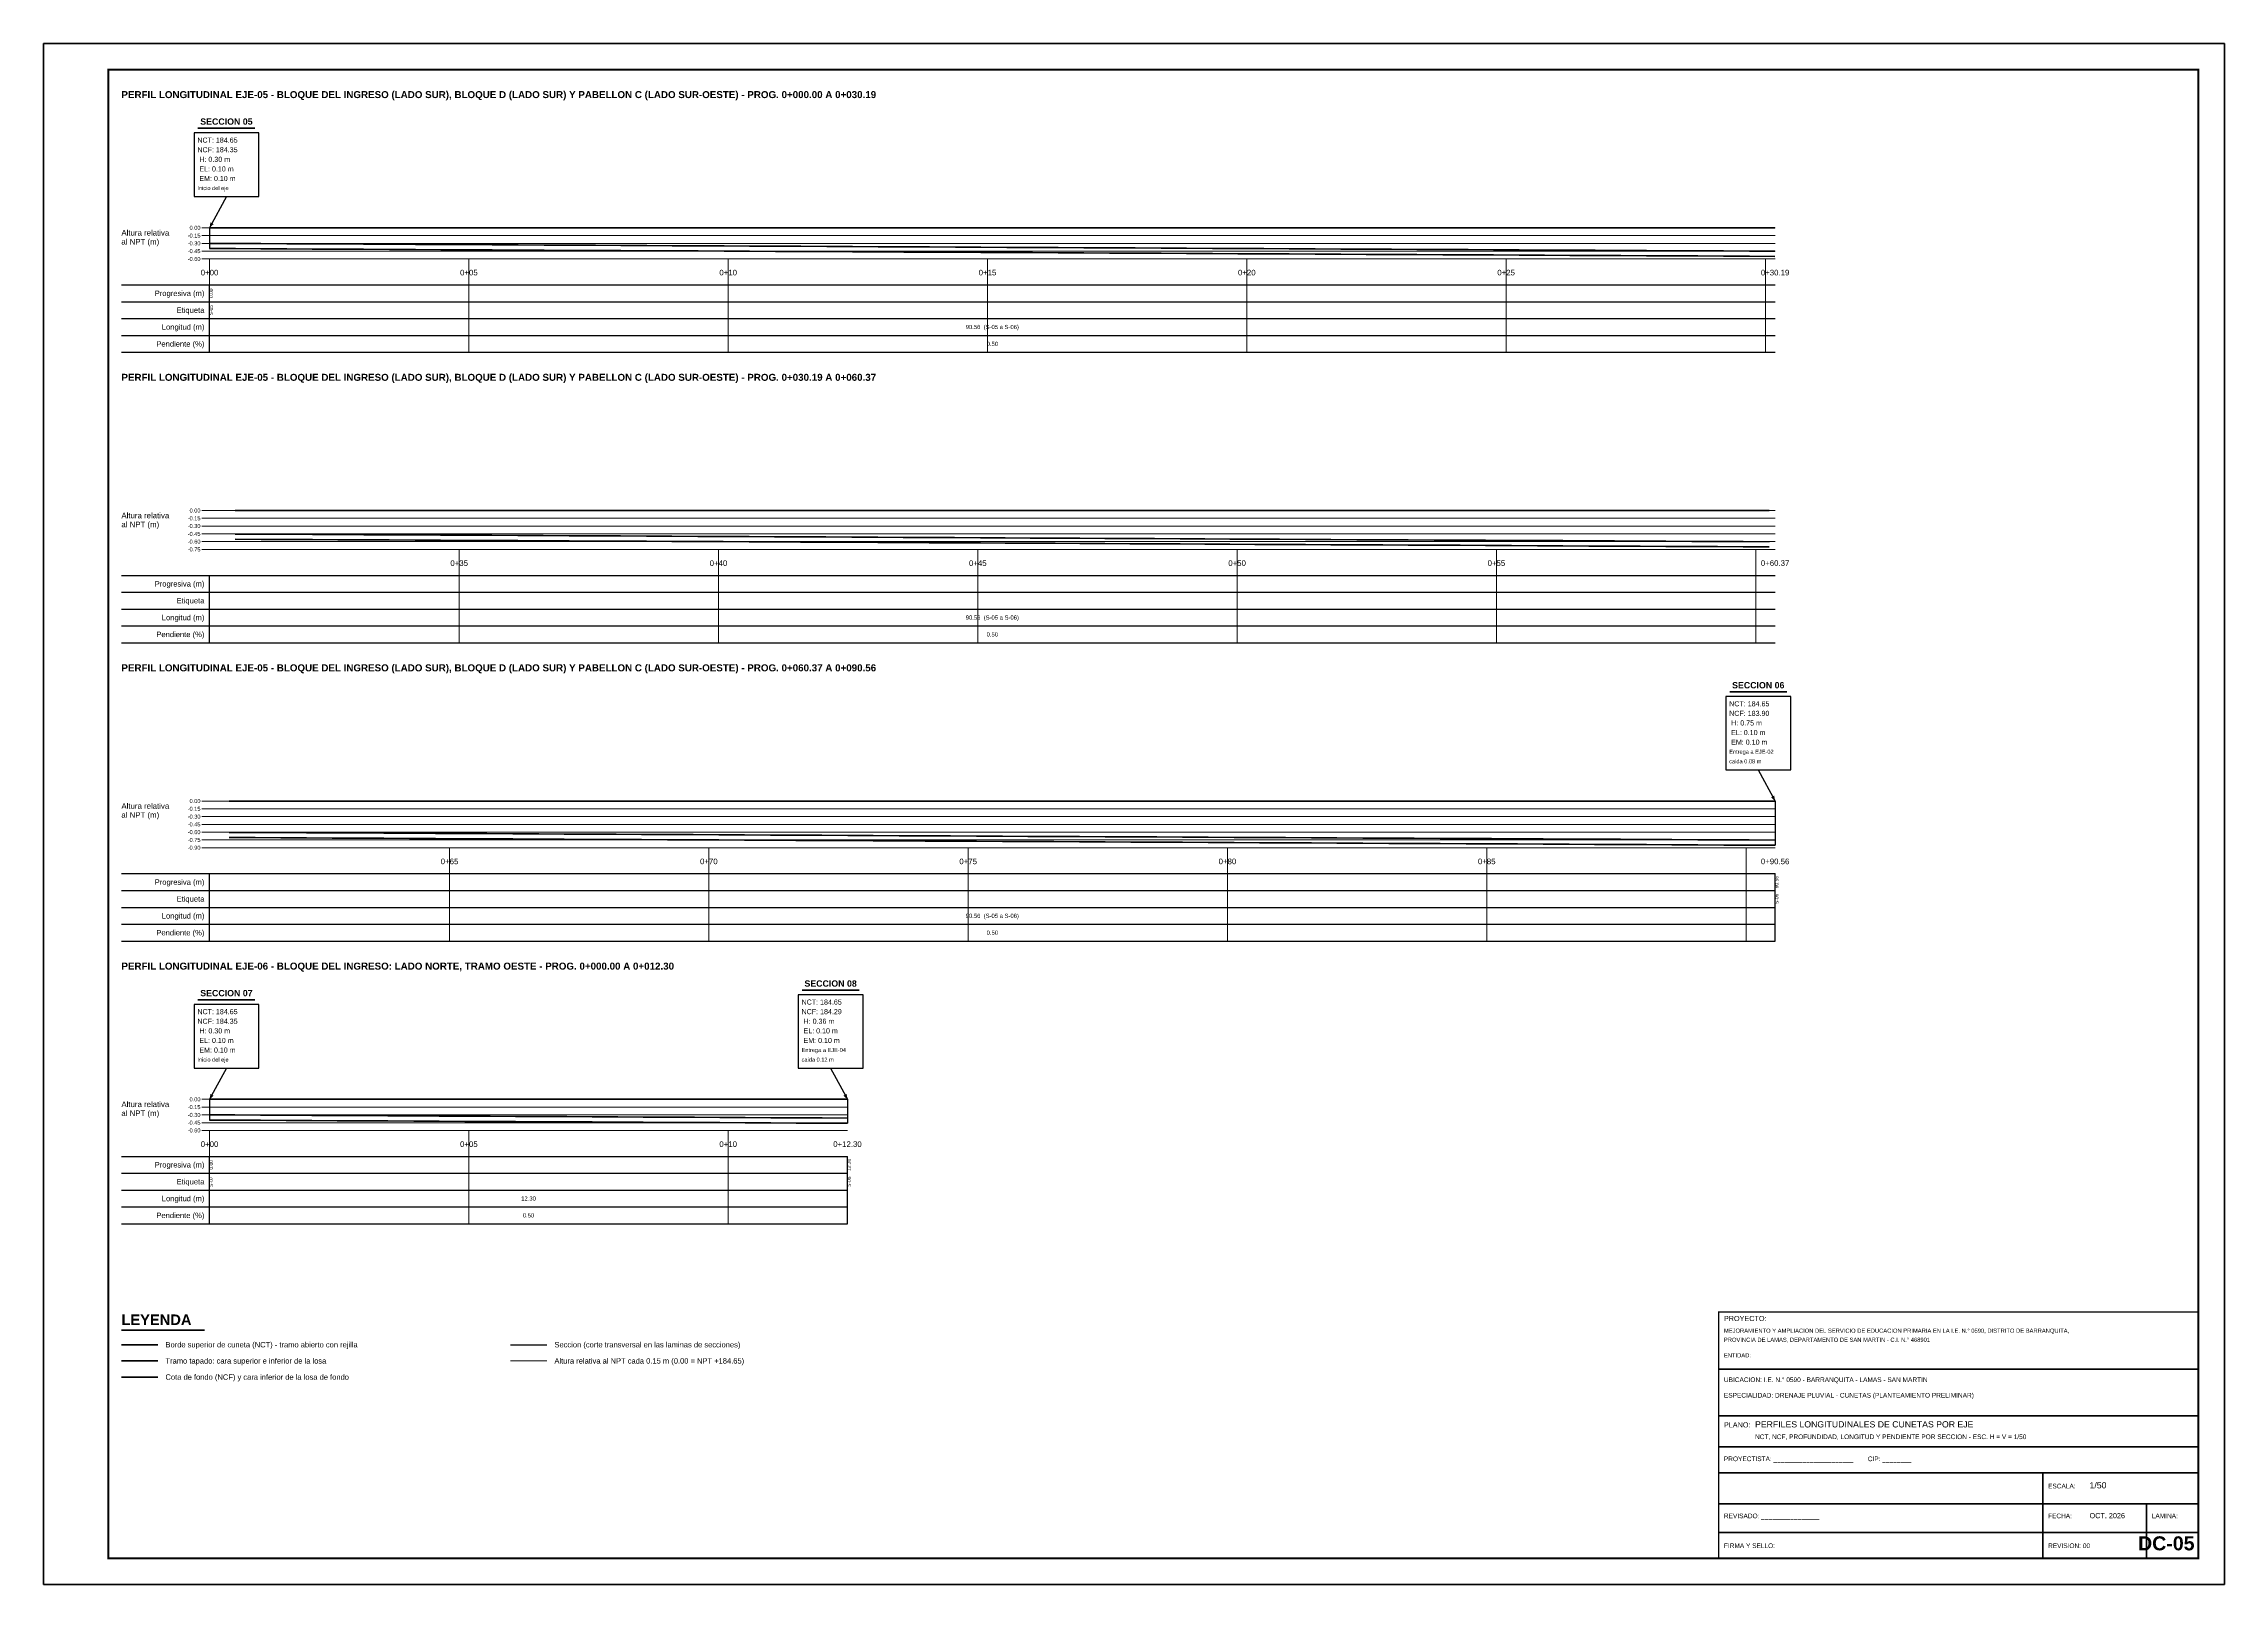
# Model space of a CAD drawing. Header units: metres. Extents: x 354768 to 355417, y 9249536 to 9250102.
# Drawn here: x 354936.8 to 354978.85, y 9249536 to 9249565.7 of the extents above; entities that cross this region are included whole.
import ezdxf
from ezdxf.enums import TextEntityAlignment as Align

# ---------------------------------------------------------------- set-up
doc = ezdxf.new("R2010")
doc.units = ezdxf.units.M
doc.header["$LTSCALE"] = 0.25
for name, color, linetype, lineweight in [('GRILLA', 9, 'CONTINUOUS', 13), ('MARCO', 7, 'CONTINUOUS', 50), ('PERF-FONDO', 6, 'CONTINUOUS', 35), ('PERF-NCT', 5, 'CONTINUOUS', 35), ('PERF-REF', 9, 'CONTINUOUS', 9), ('PERF-SECCION', 1, 'CONTINUOUS', 25), ('PERF-TAPA', 3, 'CONTINUOUS', 35), ('ROTULO', 7, 'CONTINUOUS', 35), ('TITULOS', 160, 'CONTINUOUS', 35)]:
    doc.layers.add(name, color=color, linetype=linetype, lineweight=lineweight)
for name, color, linetype in [('GUITARRA', 8, 'CONTINUOUS'), ('LEYENDA', 7, 'CONTINUOUS'), ('PERF-CAJA', 7, 'CONTINUOUS'), ('ROTULO-TEXTO', 7, 'CONTINUOUS'), ('TEXTOS', 7, 'CONTINUOUS')]:
    doc.layers.add(name, color=color, linetype=linetype)
doc.styles.get("Standard").update_dxf_attribs({"font": 'arial.ttf'})
doc.styles.add('TITULOS', font='arialbd.ttf')

msp = doc.modelspace()

# ---------------------------------------------------------------- linework, layer by layer
at = {"layer": 'GRILLA'}
for p, q in [((354940.005, 9249561.55), (354940.005, 9249559.75)), ((354945.005, 9249561.55), (354945.005, 9249559.75)), ((354950.005, 9249561.55), (354950.005, 9249559.75)), ((354955.005, 9249561.55), (354955.005, 9249559.75)), ((354960.005, 9249561.55), (354960.005, 9249559.75)), ((354965.005, 9249561.55), (354965.005, 9249559.75)), ((354970.005, 9249561.55), (354970.005, 9249559.75)), ((354944.818, 9249555.95), (354944.818, 9249554.15)), ((354949.818, 9249555.95), (354949.818, 9249554.15)), ((354954.818, 9249555.95), (354954.818, 9249554.15)), ((354959.818, 9249555.95), (354959.818, 9249554.15)), ((354964.818, 9249555.95), (354964.818, 9249554.15)), ((354969.818, 9249555.95), (354969.818, 9249554.15)), ((354944.632, 9249550.2), (354944.632, 9249548.4)), ((354949.632, 9249550.2), (354949.632, 9249548.4)), ((354954.632, 9249550.2), (354954.632, 9249548.4)), ((354959.632, 9249550.2), (354959.632, 9249548.4)), ((354964.632, 9249550.2), (354964.632, 9249548.4)), ((354969.632, 9249550.2), (354969.632, 9249548.4)), ((354940.005, 9249544.75), (354940.005, 9249542.95)), ((354945.005, 9249544.75), (354945.005, 9249542.95)), ((354950.005, 9249544.75), (354950.005, 9249542.95))]:
    msp.add_line(p, q, dxfattribs=at)
at = {"layer": 'GUITARRA'}
for p, q in [((354938.305, 9249561.05), (354970.192, 9249561.05)), ((354940.005, 9249559.75), (354940.005, 9249561.05)), ((354940.005, 9249559.75), (354940.005, 9249561.05)), ((354938.305, 9249560.725), (354970.192, 9249560.725)), ((354938.305, 9249560.4), (354970.192, 9249560.4)), ((354938.305, 9249560.075), (354970.192, 9249560.075)), ((354938.305, 9249559.75), (354970.192, 9249559.75)), ((354938.305, 9249555.45), (354970.192, 9249555.45)), ((354940.005, 9249554.15), (354940.005, 9249555.45)), ((354938.305, 9249555.125), (354970.192, 9249555.125)), ((354938.305, 9249554.8), (354970.192, 9249554.8)), ((354938.305, 9249554.475), (354970.192, 9249554.475)), ((354938.305, 9249554.15), (354970.192, 9249554.15)), ((354938.305, 9249549.7), (354970.192, 9249549.7)), ((354940.005, 9249548.4), (354940.005, 9249549.7)), ((354970.192, 9249548.4), (354970.192, 9249549.7)), ((354938.305, 9249549.375), (354970.192, 9249549.375)), ((354938.305, 9249549.05), (354970.192, 9249549.05)), ((354938.305, 9249548.725), (354970.192, 9249548.725)), ((354938.305, 9249548.4), (354970.192, 9249548.4)), ((354938.305, 9249544.25), (354952.305, 9249544.25)), ((354940.005, 9249542.95), (354940.005, 9249544.25)), ((354940.005, 9249542.95), (354940.005, 9249544.25)), ((354952.305, 9249542.95), (354952.305, 9249544.25)), ((354938.305, 9249543.925), (354952.305, 9249543.925)), ((354938.305, 9249543.6), (354952.305, 9249543.6)), ((354938.305, 9249543.275), (354952.305, 9249543.275)), ((354938.305, 9249542.95), (354952.305, 9249542.95))]:
    msp.add_line(p, q, dxfattribs=at)
at = {"layer": 'MARCO'}
msp.add_lwpolyline([(354936.805, 9249536), (354978.855, 9249536), (354978.855, 9249565.7), (354936.805, 9249565.7)], close=True, dxfattribs=at)
at = {"layer": 'MARCO', "const_width": 0.04}
msp.add_lwpolyline([(354938.055, 9249536.5), (354978.355, 9249536.5), (354978.355, 9249565.2), (354938.055, 9249565.2)], close=True, dxfattribs=at)
at = {"layer": 'PERF-CAJA'}
for p, q in [((354940.33, 9249562.75), (354940.005, 9249562.15)), ((354969.867, 9249551.7), (354970.192, 9249551.1)), ((354940.33, 9249545.95), (354940.005, 9249545.35)), ((354951.98, 9249545.95), (354952.305, 9249545.35))]:
    msp.add_line(p, q, dxfattribs=at)
for points in [[(354939.705, 9249562.75), (354940.955, 9249562.75), (354940.955, 9249563.98), (354939.705, 9249563.98)], [(354969.242, 9249551.7), (354970.492, 9249551.7), (354970.492, 9249553.115), (354969.242, 9249553.115)], [(354939.705, 9249545.95), (354940.955, 9249545.95), (354940.955, 9249547.18), (354939.705, 9249547.18)], [(354951.355, 9249545.95), (354952.605, 9249545.95), (354952.605, 9249547.365), (354951.355, 9249547.365)]]:
    msp.add_lwpolyline(points, close=True, dxfattribs=at)
for points in [[(354940.005, 9249562.15), (354940.083, 9249562.221), (354940.022, 9249562.255)], [(354970.192, 9249551.1), (354970.175, 9249551.205), (354970.113, 9249551.171)], [(354940.005, 9249545.35), (354940.083, 9249545.421), (354940.022, 9249545.455)], [(354952.305, 9249545.35), (354952.288, 9249545.455), (354952.227, 9249545.421)]]:
    msp.add_solid(points, dxfattribs=at)
at = {"layer": 'PERF-FONDO'}
msp.add_line((354938.305, 9249539.996), (354939.005, 9249539.996), dxfattribs=at)
for points in [[(354940.005, 9249561.85), (354940.505, 9249561.848), (354940.995, 9249561.845), (354941.495, 9249561.843), (354941.985, 9249561.84), (354942.485, 9249561.838), (354942.975, 9249561.835), (354943.475, 9249561.833), (354943.975, 9249561.83), (354944.465, 9249561.828), (354944.965, 9249561.825), (354945.455, 9249561.823), (354945.955, 9249561.82), (354946.455, 9249561.818), (354946.945, 9249561.815), (354947.445, 9249561.813), (354947.935, 9249561.81), (354948.435, 9249561.808), (354948.925, 9249561.805), (354949.425, 9249561.803), (354949.925, 9249561.8), (354950.415, 9249561.798), (354950.915, 9249561.795), (354951.405, 9249561.793), (354951.905, 9249561.791), (354952.405, 9249561.788), (354952.895, 9249561.786), (354953.395, 9249561.783), (354953.885, 9249561.781), (354954.385, 9249561.778), (354954.875, 9249561.776), (354955.375, 9249561.773), (354955.875, 9249561.771), (354956.365, 9249561.768), (354956.865, 9249561.766), (354957.355, 9249561.763), (354957.855, 9249561.761), (354958.355, 9249561.758), (354958.845, 9249561.756), (354959.345, 9249561.753), (354959.835, 9249561.751), (354960.335, 9249561.748), (354960.825, 9249561.746), (354961.325, 9249561.743), (354961.815, 9249561.741), (354962.305, 9249561.738), (354962.795, 9249561.736), (354963.285, 9249561.734), (354963.785, 9249561.731), (354964.275, 9249561.729), (354964.765, 9249561.726), (354965.255, 9249561.724), (354965.745, 9249561.721), (354966.235, 9249561.719), (354966.725, 9249561.716), (354967.215, 9249561.714), (354967.715, 9249561.711), (354968.205, 9249561.709), (354968.705, 9249561.707), (354969.195, 9249561.704), (354969.695, 9249561.702), (354970.185, 9249561.699)], [(354940.005, 9249561.75), (354940.505, 9249561.748), (354940.995, 9249561.745), (354941.495, 9249561.743), (354941.985, 9249561.74), (354942.485, 9249561.738), (354942.975, 9249561.735), (354943.475, 9249561.733), (354943.975, 9249561.73), (354944.465, 9249561.728), (354944.965, 9249561.725), (354945.455, 9249561.723), (354945.955, 9249561.72), (354946.455, 9249561.718), (354946.945, 9249561.715), (354947.445, 9249561.713), (354947.935, 9249561.71), (354948.435, 9249561.708), (354948.925, 9249561.705), (354949.425, 9249561.703), (354949.925, 9249561.7), (354950.415, 9249561.698), (354950.915, 9249561.695), (354951.405, 9249561.693), (354951.905, 9249561.691), (354952.405, 9249561.688), (354952.895, 9249561.686), (354953.395, 9249561.683), (354953.885, 9249561.681), (354954.385, 9249561.678), (354954.875, 9249561.676), (354955.375, 9249561.673), (354955.875, 9249561.671), (354956.365, 9249561.668), (354956.865, 9249561.666), (354957.355, 9249561.663), (354957.855, 9249561.661), (354958.355, 9249561.658), (354958.845, 9249561.656), (354959.345, 9249561.653), (354959.835, 9249561.651), (354960.335, 9249561.648), (354960.825, 9249561.646), (354961.325, 9249561.643), (354961.815, 9249561.641), (354962.305, 9249561.638), (354962.795, 9249561.636), (354963.285, 9249561.634), (354963.785, 9249561.631), (354964.275, 9249561.629), (354964.765, 9249561.626), (354965.255, 9249561.624), (354965.745, 9249561.621), (354966.235, 9249561.619), (354966.725, 9249561.616), (354967.215, 9249561.614), (354967.715, 9249561.611), (354968.205, 9249561.609), (354968.705, 9249561.607), (354969.195, 9249561.604), (354969.695, 9249561.602), (354970.185, 9249561.599)], [(354940.498, 9249556.247), (354940.998, 9249556.244), (354941.488, 9249556.242), (354941.988, 9249556.239), (354942.478, 9249556.237), (354942.978, 9249556.234), (354943.468, 9249556.232), (354943.968, 9249556.229), (354944.458, 9249556.227), (354944.958, 9249556.224), (354945.448, 9249556.222), (354945.948, 9249556.219), (354946.438, 9249556.217), (354946.938, 9249556.214), (354947.438, 9249556.212), (354947.928, 9249556.209), (354948.428, 9249556.207), (354948.918, 9249556.204), (354949.418, 9249556.202), (354949.908, 9249556.2), (354950.408, 9249556.197), (354950.898, 9249556.195), (354951.398, 9249556.192), (354951.888, 9249556.19), (354952.388, 9249556.187), (354952.888, 9249556.185), (354953.378, 9249556.182), (354953.878, 9249556.18), (354954.368, 9249556.177), (354954.868, 9249556.175), (354955.348, 9249556.172), (354955.828, 9249556.17), (354956.308, 9249556.168), (354956.788, 9249556.165), (354957.268, 9249556.163), (354957.748, 9249556.16), (354958.228, 9249556.158), (354958.718, 9249556.156), (354959.198, 9249556.153), (354959.678, 9249556.151), (354960.158, 9249556.148), (354960.638, 9249556.146), (354961.138, 9249556.143), (354961.628, 9249556.141), (354962.128, 9249556.138), (354962.628, 9249556.136), (354963.118, 9249556.133), (354963.618, 9249556.131), (354964.118, 9249556.129), (354964.608, 9249556.126), (354965.108, 9249556.124), (354965.608, 9249556.121), (354966.098, 9249556.119), (354966.598, 9249556.116), (354967.098, 9249556.114), (354967.588, 9249556.111), (354968.088, 9249556.109), (354968.588, 9249556.106), (354969.078, 9249556.104), (354969.578, 9249556.101), (354970.078, 9249556.099)], [(354940.498, 9249556.147), (354940.998, 9249556.144), (354941.488, 9249556.142), (354941.988, 9249556.139), (354942.478, 9249556.137), (354942.978, 9249556.134), (354943.468, 9249556.132), (354943.968, 9249556.129), (354944.458, 9249556.127), (354944.958, 9249556.124), (354945.448, 9249556.122), (354945.948, 9249556.119), (354946.438, 9249556.117), (354946.938, 9249556.114), (354947.438, 9249556.112), (354947.928, 9249556.109), (354948.428, 9249556.107), (354948.918, 9249556.104), (354949.418, 9249556.102), (354949.908, 9249556.1), (354950.408, 9249556.097), (354950.898, 9249556.095), (354951.398, 9249556.092), (354951.888, 9249556.09), (354952.388, 9249556.087), (354952.888, 9249556.085), (354953.378, 9249556.082), (354953.878, 9249556.08), (354954.368, 9249556.077), (354954.868, 9249556.075), (354955.348, 9249556.072), (354955.828, 9249556.07), (354956.308, 9249556.068), (354956.788, 9249556.065), (354957.268, 9249556.063), (354957.748, 9249556.06), (354958.228, 9249556.058), (354958.718, 9249556.056), (354959.198, 9249556.053), (354959.678, 9249556.051), (354960.158, 9249556.048), (354960.638, 9249556.046), (354961.138, 9249556.043), (354961.628, 9249556.041), (354962.128, 9249556.038), (354962.628, 9249556.036), (354963.118, 9249556.033), (354963.618, 9249556.031), (354964.118, 9249556.029), (354964.608, 9249556.026), (354965.108, 9249556.024), (354965.608, 9249556.021), (354966.098, 9249556.019), (354966.598, 9249556.016), (354967.098, 9249556.014), (354967.588, 9249556.011), (354968.088, 9249556.009), (354968.588, 9249556.006), (354969.078, 9249556.004), (354969.578, 9249556.001), (354970.078, 9249555.999)], [(354940.382, 9249550.496), (354940.882, 9249550.494), (354941.382, 9249550.491), (354941.872, 9249550.489), (354942.372, 9249550.486), (354942.872, 9249550.484), (354943.362, 9249550.481), (354943.862, 9249550.479), (354944.362, 9249550.476), (354944.862, 9249550.474), (354945.352, 9249550.471), (354945.852, 9249550.469), (354946.352, 9249550.466), (354946.842, 9249550.464), (354947.342, 9249550.461), (354947.842, 9249550.459), (354948.332, 9249550.456), (354948.832, 9249550.454), (354949.332, 9249550.452), (354949.822, 9249550.449), (354950.322, 9249550.447), (354950.822, 9249550.444), (354951.312, 9249550.442), (354951.812, 9249550.439), (354952.312, 9249550.437), (354952.802, 9249550.434), (354953.302, 9249550.432), (354953.802, 9249550.429), (354954.292, 9249550.427), (354954.792, 9249550.424), (354955.292, 9249550.422), (354955.782, 9249550.419), (354956.282, 9249550.417), (354956.782, 9249550.414), (354957.272, 9249550.412), (354957.772, 9249550.409), (354958.272, 9249550.407), (354958.762, 9249550.404), (354959.262, 9249550.402), (354959.762, 9249550.399), (354960.252, 9249550.397), (354960.752, 9249550.394), (354961.252, 9249550.392), (354961.742, 9249550.389), (354962.242, 9249550.387), (354962.742, 9249550.384), (354963.232, 9249550.382), (354963.732, 9249550.379), (354964.232, 9249550.377), (354964.722, 9249550.375), (354965.222, 9249550.372), (354965.722, 9249550.37), (354966.222, 9249550.367), (354966.712, 9249550.365), (354967.212, 9249550.362), (354967.712, 9249550.36), (354968.202, 9249550.357), (354968.702, 9249550.355), (354969.202, 9249550.352), (354969.692, 9249550.35), (354970.192, 9249550.347)], [(354940.382, 9249550.396), (354940.882, 9249550.394), (354941.382, 9249550.391), (354941.872, 9249550.389), (354942.372, 9249550.386), (354942.872, 9249550.384), (354943.362, 9249550.381), (354943.862, 9249550.379), (354944.362, 9249550.376), (354944.862, 9249550.374), (354945.352, 9249550.371), (354945.852, 9249550.369), (354946.352, 9249550.366), (354946.842, 9249550.364), (354947.342, 9249550.361), (354947.842, 9249550.359), (354948.332, 9249550.356), (354948.832, 9249550.354), (354949.332, 9249550.352), (354949.822, 9249550.349), (354950.322, 9249550.347), (354950.822, 9249550.344), (354951.312, 9249550.342), (354951.812, 9249550.339), (354952.312, 9249550.337), (354952.802, 9249550.334), (354953.302, 9249550.332), (354953.802, 9249550.329), (354954.292, 9249550.327), (354954.792, 9249550.324), (354955.292, 9249550.322), (354955.782, 9249550.319), (354956.282, 9249550.317), (354956.782, 9249550.314), (354957.272, 9249550.312), (354957.772, 9249550.309), (354958.272, 9249550.307), (354958.762, 9249550.304), (354959.262, 9249550.302), (354959.762, 9249550.299), (354960.252, 9249550.297), (354960.752, 9249550.294), (354961.252, 9249550.292), (354961.742, 9249550.289), (354962.242, 9249550.287), (354962.742, 9249550.284), (354963.232, 9249550.282), (354963.732, 9249550.279), (354964.232, 9249550.277), (354964.722, 9249550.275), (354965.222, 9249550.272), (354965.722, 9249550.27), (354966.222, 9249550.267), (354966.712, 9249550.265), (354967.212, 9249550.262), (354967.712, 9249550.26), (354968.202, 9249550.257), (354968.702, 9249550.255), (354969.202, 9249550.252), (354969.692, 9249550.25), (354970.192, 9249550.247)], [(354940.005, 9249545.05), (354940.495, 9249545.048), (354940.985, 9249545.045), (354941.485, 9249545.043), (354941.975, 9249545.04), (354942.465, 9249545.038), (354942.955, 9249545.035), (354943.445, 9249545.033), (354943.945, 9249545.03), (354944.435, 9249545.028), (354944.925, 9249545.025), (354945.415, 9249545.023), (354945.905, 9249545.02), (354946.395, 9249545.018), (354946.895, 9249545.016), (354947.385, 9249545.013), (354947.875, 9249545.011), (354948.365, 9249545.008), (354948.855, 9249545.006), (354949.355, 9249545.003), (354949.845, 9249545.001), (354950.335, 9249544.998), (354950.825, 9249544.996), (354951.315, 9249544.993), (354951.815, 9249544.991), (354952.305, 9249544.989)], [(354940.005, 9249544.95), (354940.495, 9249544.948), (354940.985, 9249544.945), (354941.485, 9249544.943), (354941.975, 9249544.94), (354942.465, 9249544.938), (354942.955, 9249544.935), (354943.445, 9249544.933), (354943.945, 9249544.93), (354944.435, 9249544.928), (354944.925, 9249544.925), (354945.415, 9249544.923), (354945.905, 9249544.92), (354946.395, 9249544.918), (354946.895, 9249544.916), (354947.385, 9249544.913), (354947.875, 9249544.911), (354948.365, 9249544.908), (354948.855, 9249544.906), (354949.355, 9249544.903), (354949.845, 9249544.901), (354950.335, 9249544.898), (354950.825, 9249544.896), (354951.315, 9249544.893), (354951.815, 9249544.891), (354952.305, 9249544.889)]]:
    msp.add_lwpolyline(points, dxfattribs=at)
at = {"layer": 'PERF-NCT'}
msp.add_line((354938.305, 9249540.62), (354939.005, 9249540.62), dxfattribs=at)
for points in [[(354940.005, 9249562.15), (354940.505, 9249562.15), (354940.995, 9249562.15), (354941.495, 9249562.15), (354941.985, 9249562.15), (354942.485, 9249562.15), (354942.975, 9249562.15), (354943.475, 9249562.15), (354943.975, 9249562.15), (354944.465, 9249562.15), (354944.965, 9249562.15), (354945.455, 9249562.15), (354945.955, 9249562.15), (354946.455, 9249562.15), (354946.945, 9249562.15), (354947.445, 9249562.15), (354947.935, 9249562.15), (354948.435, 9249562.15), (354948.925, 9249562.15), (354949.425, 9249562.15), (354949.925, 9249562.15), (354950.415, 9249562.15), (354950.915, 9249562.15), (354951.405, 9249562.15), (354951.905, 9249562.15), (354952.405, 9249562.15), (354952.895, 9249562.15), (354953.395, 9249562.15), (354953.885, 9249562.15), (354954.385, 9249562.15), (354954.875, 9249562.15), (354955.375, 9249562.15), (354955.875, 9249562.15), (354956.365, 9249562.15), (354956.865, 9249562.15), (354957.355, 9249562.15), (354957.855, 9249562.15), (354958.355, 9249562.15), (354958.845, 9249562.15), (354959.345, 9249562.15), (354959.835, 9249562.15), (354960.335, 9249562.15), (354960.825, 9249562.15), (354961.325, 9249562.15), (354961.815, 9249562.15), (354962.305, 9249562.15), (354962.795, 9249562.15), (354963.285, 9249562.15), (354963.785, 9249562.15), (354964.275, 9249562.15), (354964.765, 9249562.15), (354965.255, 9249562.15), (354965.745, 9249562.15), (354966.235, 9249562.15), (354966.725, 9249562.15), (354967.215, 9249562.15), (354967.715, 9249562.15), (354968.205, 9249562.15), (354968.705, 9249562.15), (354969.195, 9249562.15), (354969.695, 9249562.15), (354970.185, 9249562.15)], [(354940.498, 9249556.7), (354940.998, 9249556.7), (354941.488, 9249556.7), (354941.988, 9249556.7), (354942.478, 9249556.7), (354942.978, 9249556.7), (354943.468, 9249556.7), (354943.968, 9249556.7), (354944.458, 9249556.7), (354944.958, 9249556.7), (354945.448, 9249556.7), (354945.948, 9249556.7), (354946.438, 9249556.7), (354946.938, 9249556.7), (354947.438, 9249556.7), (354947.928, 9249556.7), (354948.428, 9249556.7), (354948.918, 9249556.7), (354949.418, 9249556.7), (354949.908, 9249556.7), (354950.408, 9249556.7), (354950.898, 9249556.7), (354951.398, 9249556.7), (354951.888, 9249556.7), (354952.388, 9249556.7), (354952.888, 9249556.7), (354953.378, 9249556.7), (354953.878, 9249556.7), (354954.368, 9249556.7), (354954.868, 9249556.7), (354955.348, 9249556.7), (354955.828, 9249556.7), (354956.308, 9249556.7), (354956.788, 9249556.7), (354957.268, 9249556.7), (354957.748, 9249556.7), (354958.228, 9249556.7), (354958.718, 9249556.7), (354959.198, 9249556.7), (354959.678, 9249556.7), (354960.158, 9249556.7), (354960.638, 9249556.7), (354961.138, 9249556.7), (354961.628, 9249556.7), (354962.128, 9249556.7), (354962.628, 9249556.7), (354963.118, 9249556.7), (354963.618, 9249556.7), (354964.118, 9249556.7), (354964.608, 9249556.7), (354965.108, 9249556.7), (354965.608, 9249556.7), (354966.098, 9249556.7), (354966.598, 9249556.7), (354967.098, 9249556.7), (354967.588, 9249556.7), (354968.088, 9249556.7), (354968.588, 9249556.7), (354969.078, 9249556.7), (354969.578, 9249556.7), (354970.078, 9249556.7)], [(354940.382, 9249551.1), (354940.882, 9249551.1), (354941.382, 9249551.1), (354941.872, 9249551.1), (354942.372, 9249551.1), (354942.872, 9249551.1), (354943.362, 9249551.1), (354943.862, 9249551.1), (354944.362, 9249551.1), (354944.862, 9249551.1), (354945.352, 9249551.1), (354945.852, 9249551.1), (354946.352, 9249551.1), (354946.842, 9249551.1), (354947.342, 9249551.1), (354947.842, 9249551.1), (354948.332, 9249551.1), (354948.832, 9249551.1), (354949.332, 9249551.1), (354949.822, 9249551.1), (354950.322, 9249551.1), (354950.822, 9249551.1), (354951.312, 9249551.1), (354951.812, 9249551.1), (354952.312, 9249551.1), (354952.802, 9249551.1), (354953.302, 9249551.1), (354953.802, 9249551.1), (354954.292, 9249551.1), (354954.792, 9249551.1), (354955.292, 9249551.1), (354955.782, 9249551.1), (354956.282, 9249551.1), (354956.782, 9249551.1), (354957.272, 9249551.1), (354957.772, 9249551.1), (354958.272, 9249551.1), (354958.762, 9249551.1), (354959.262, 9249551.1), (354959.762, 9249551.1), (354960.252, 9249551.1), (354960.752, 9249551.1), (354961.252, 9249551.1), (354961.742, 9249551.1), (354962.242, 9249551.1), (354962.742, 9249551.1), (354963.232, 9249551.1), (354963.732, 9249551.1), (354964.232, 9249551.1), (354964.722, 9249551.1), (354965.222, 9249551.1), (354965.722, 9249551.1), (354966.222, 9249551.1), (354966.712, 9249551.1), (354967.212, 9249551.1), (354967.712, 9249551.1), (354968.202, 9249551.1), (354968.702, 9249551.1), (354969.202, 9249551.1), (354969.692, 9249551.1), (354970.192, 9249551.1)], [(354940.005, 9249545.35), (354940.495, 9249545.35), (354940.985, 9249545.35), (354941.485, 9249545.35), (354941.975, 9249545.35), (354942.465, 9249545.35), (354942.955, 9249545.35), (354943.445, 9249545.35), (354943.945, 9249545.35), (354944.435, 9249545.35), (354944.925, 9249545.35), (354945.415, 9249545.35), (354945.905, 9249545.35), (354946.395, 9249545.35), (354946.895, 9249545.35), (354947.385, 9249545.35), (354947.875, 9249545.35), (354948.365, 9249545.35), (354948.855, 9249545.35), (354949.355, 9249545.35), (354949.845, 9249545.35), (354950.335, 9249545.35), (354950.825, 9249545.35), (354951.315, 9249545.35), (354951.815, 9249545.35), (354952.305, 9249545.35)]]:
    msp.add_lwpolyline(points, dxfattribs=at)
at = {"layer": 'PERF-REF'}
for p, q in [((354939.855, 9249562.15), (354970.192, 9249562.15)), ((354939.855, 9249562), (354970.192, 9249562)), ((354939.855, 9249561.85), (354970.192, 9249561.85)), ((354939.855, 9249561.7), (354970.192, 9249561.7)), ((354939.855, 9249561.55), (354970.192, 9249561.55)), ((354939.855, 9249556.7), (354970.192, 9249556.7)), ((354939.855, 9249556.55), (354970.192, 9249556.55)), ((354939.855, 9249556.4), (354970.192, 9249556.4)), ((354939.855, 9249556.25), (354970.192, 9249556.25)), ((354939.855, 9249556.1), (354970.192, 9249556.1)), ((354939.855, 9249555.95), (354970.192, 9249555.95)), ((354939.855, 9249551.1), (354970.192, 9249551.1)), ((354939.855, 9249550.95), (354970.192, 9249550.95)), ((354939.855, 9249550.8), (354970.192, 9249550.8)), ((354939.855, 9249550.65), (354970.192, 9249550.65)), ((354939.855, 9249550.5), (354970.192, 9249550.5)), ((354939.855, 9249550.35), (354970.192, 9249550.35)), ((354939.855, 9249550.2), (354970.192, 9249550.2)), ((354939.855, 9249545.35), (354952.305, 9249545.35)), ((354939.855, 9249545.2), (354952.305, 9249545.2)), ((354939.855, 9249545.05), (354952.305, 9249545.05)), ((354939.855, 9249544.9), (354952.305, 9249544.9)), ((354939.855, 9249544.75), (354952.305, 9249544.75)), ((354945.805, 9249540.308), (354946.505, 9249540.308))]:
    msp.add_line(p, q, dxfattribs=at)
at = {"layer": 'PERF-SECCION'}
for p, q in [((354940.005, 9249562.15), (354940.005, 9249561.75)), ((354970.192, 9249551.1), (354970.192, 9249550.247)), ((354940.005, 9249545.35), (354940.005, 9249544.95)), ((354952.305, 9249545.35), (354952.305, 9249544.889)), ((354945.805, 9249540.62), (354946.505, 9249540.62))]:
    msp.add_line(p, q, dxfattribs=at)
at = {"layer": 'PERF-TAPA'}
msp.add_line((354938.305, 9249540.308), (354939.005, 9249540.308), dxfattribs=at)
at = {"layer": 'ROTULO'}
for p, q in [((354969.105, 9249540.15), (354978.355, 9249540.15)), ((354969.105, 9249539.25), (354978.355, 9249539.25)), ((354969.105, 9249538.65), (354978.355, 9249538.65)), ((354969.105, 9249538.15), (354978.355, 9249538.15)), ((354975.355, 9249538.15), (354975.355, 9249536.5)), ((354969.105, 9249537.55), (354978.355, 9249537.55)), ((354977.355, 9249537.55), (354977.355, 9249536.5)), ((354969.105, 9249537), (354978.355, 9249537))]:
    msp.add_line(p, q, dxfattribs=at)
at = {"layer": 'ROTULO', "const_width": 0.025}
msp.add_lwpolyline([(354969.105, 9249536.5), (354978.355, 9249536.5), (354978.355, 9249541.25), (354969.105, 9249541.25)], close=True, dxfattribs=at)
at = {"layer": 'TITULOS'}
for p, q in [((354939.78, 9249564.07), (354940.88, 9249564.07)), ((354969.317, 9249553.205), (354970.417, 9249553.205)), ((354939.78, 9249547.27), (354940.88, 9249547.27)), ((354951.43, 9249547.455), (354952.53, 9249547.455)), ((354938.305, 9249540.9), (354939.905, 9249540.9))]:
    msp.add_line(p, q, dxfattribs=at)

# ---------------------------------------------------------------- texts
at = {"layer": 'LEYENDA'}
for s, p in [('Borde superior de cuneta (NCT) - tramo abierto con rejilla', (354939.155, 9249540.62)), ('Seccion (corte transversal en las laminas de secciones)', (354946.655, 9249540.62)), ('Tramo tapado: cara superior e inferior de la losa', (354939.155, 9249540.308)), ('Cota de fondo (NCF) y cara inferior de la losa de fondo', (354939.155, 9249539.996)), ('Altura relativa al NPT cada 0.15 m (0.00 = NPT +184.65)', (354946.655, 9249540.308))]:
    msp.add_text(s, height=0.104, dxfattribs=at).set_placement(p, align=Align.MIDDLE_LEFT)
at = {"layer": 'ROTULO-TEXTO'}
for s, height, p in [('MEJORAMIENTO Y AMPLIACION DEL SERVICIO DE EDUCACION PRIMARIA EN LA I.E. N.° 0590, DISTRITO DE BARRANQUITA,', 0.08, (354969.205, 9249540.85)), ('PROYECTO:', 0.1, (354969.205, 9249541.075)), ('PROVINCIA DE LAMAS, DEPARTAMENTO DE SAN MARTIN - C.I. N.° 468901', 0.08, (354969.205, 9249540.675)), ('ENTIDAD:', 0.08, (354969.205, 9249540.375)), ('UBICACION: I.E. N.° 0590 - BARRANQUITA - LAMAS - SAN MARTIN', 0.09, (354969.205, 9249539.9)), ('ESPECIALIDAD: DRENAJE PLUVIAL - CUNETAS (PLANTEAMIENTO PRELIMINAR)', 0.09, (354969.205, 9249539.6)), ('PLANO:', 0.1, (354969.205, 9249539.025)), ('NCT, NCF, PROFUNDIDAD, LONGITUD Y PENDIENTE POR SECCION - ESC. H = V = 1/50', 0.09, (354969.805, 9249538.8)), ('PERFILES LONGITUDINALES DE CUNETAS POR EJE', 0.12, (354969.805, 9249539.025)), ('PROYECTISTA: ______________________        CIP: ________', 0.09, (354969.205, 9249538.375)), ('ESCALA:', 0.09, (354975.455, 9249537.85)), ('1/50', 0.12, (354976.255, 9249537.85)), ('REVISADO: ________________', 0.09, (354969.205, 9249537.275)), ('FECHA:', 0.09, (354975.455, 9249537.275)), ('OCT. 2026', 0.1, (354976.255, 9249537.275)), ('LAMINA:', 0.09, (354977.455, 9249537.275)), ('FIRMA Y SELLO:', 0.09, (354969.205, 9249536.7)), ('REVISION: 00', 0.09, (354975.455, 9249536.7))]:
    msp.add_text(s, height=height, dxfattribs=at).set_placement(p)
at = {"layer": 'TEXTOS'}
for s, height, p in [('NCT: 184.65', 0.09788, (354939.77, 9249563.84)), ('NCF: 184.35', 0.09788, (354939.77, 9249563.655)), (' H: 0.30 m', 0.0979, (354939.77, 9249563.47)), (' EL: 0.10 m', 0.09788, (354939.77, 9249563.285)), ('Inicio del eje', 0.07762, (354939.77, 9249562.915)), (' EM: 0.10 m', 0.09788, (354939.77, 9249563.1)), ('NCT: 184.65', 0.09788, (354969.307, 9249552.975)), ('NCF: 183.90', 0.09788, (354969.307, 9249552.79)), (' H: 0.75 m', 0.0979, (354969.307, 9249552.605)), (' EL: 0.10 m', 0.09788, (354969.307, 9249552.42)), (' EM: 0.10 m', 0.09788, (354969.307, 9249552.235)), ('caida 0.08 m', 0.07762, (354969.307, 9249551.865)), ('Entrega a EJE-02', 0.07762, (354969.307, 9249552.05)), ('NCT: 184.65', 0.09788, (354951.42, 9249547.225)), ('NCT: 184.65', 0.09788, (354939.77, 9249547.04)), ('NCF: 184.35', 0.09788, (354939.77, 9249546.855)), ('NCF: 184.29', 0.09788, (354951.42, 9249547.04)), (' H: 0.36 m', 0.0979, (354951.42, 9249546.855)), (' H: 0.30 m', 0.0979, (354939.77, 9249546.67)), (' EL: 0.10 m', 0.09788, (354939.77, 9249546.485)), (' EM: 0.10 m', 0.09788, (354939.77, 9249546.3)), ('Entrega a EJE-04', 0.07762, (354951.42, 9249546.3)), (' EL: 0.10 m', 0.09788, (354951.42, 9249546.67)), (' EM: 0.10 m', 0.09788, (354951.42, 9249546.485)), ('Inicio del eje', 0.07762, (354939.77, 9249546.115)), ('caida 0.12 m', 0.07762, (354951.42, 9249546.115))]:
    msp.add_text(s, height=height, dxfattribs=at).set_placement(p, align=Align.MIDDLE_LEFT)
for s, p in [('Altura relativa', (354938.305, 9249562)), ('al NPT (m)', (354938.305, 9249561.827)), ('Altura relativa', (354938.305, 9249556.55)), ('al NPT (m)', (354938.305, 9249556.377)), ('Altura relativa', (354938.305, 9249550.95)), ('al NPT (m)', (354938.305, 9249550.777)), ('Altura relativa', (354938.305, 9249545.2)), ('al NPT (m)', (354938.305, 9249545.027))]:
    msp.add_text(s, height=0.108, dxfattribs=at).set_placement(p)
for s, height, p in [('-0.15', 0.0776, (354939.83, 9249562)), ('0.00', 0.0776, (354939.83, 9249562.15)), ('-0.30', 0.0776, (354939.83, 9249561.85)), ('-0.45', 0.0776, (354939.83, 9249561.7)), ('-0.60', 0.0776, (354939.83, 9249561.55)), ('Progresiva (m)', 0.10463, (354939.905, 9249560.887)), ('Longitud (m)', 0.10463, (354939.905, 9249560.238)), ('Etiqueta', 0.1046, (354939.905, 9249560.562)), ('Pendiente (%)', 0.10463, (354939.905, 9249559.912)), ('-0.15', 0.0776, (354939.83, 9249556.55)), ('-0.30', 0.0776, (354939.83, 9249556.4)), ('0.00', 0.0776, (354939.83, 9249556.7)), ('-0.45', 0.0776, (354939.83, 9249556.25)), ('-0.60', 0.0776, (354939.83, 9249556.1)), ('-0.75', 0.0776, (354939.83, 9249555.95)), ('Progresiva (m)', 0.10463, (354939.905, 9249555.287)), ('Etiqueta', 0.1046, (354939.905, 9249554.963)), ('Pendiente (%)', 0.10463, (354939.905, 9249554.312)), ('Longitud (m)', 0.10463, (354939.905, 9249554.637)), ('-0.15', 0.0776, (354939.83, 9249550.95)), ('0.00', 0.0776, (354939.83, 9249551.1)), ('-0.30', 0.0776, (354939.83, 9249550.8)), ('-0.45', 0.0776, (354939.83, 9249550.65)), ('-0.60', 0.0776, (354939.83, 9249550.5)), ('-0.75', 0.0776, (354939.83, 9249550.35)), ('-0.90', 0.0776, (354939.83, 9249550.2)), ('Progresiva (m)', 0.10463, (354939.905, 9249549.537)), ('Longitud (m)', 0.10463, (354939.905, 9249548.887)), ('Etiqueta', 0.1046, (354939.905, 9249549.213)), ('Pendiente (%)', 0.10463, (354939.905, 9249548.562)), ('-0.15', 0.0776, (354939.83, 9249545.2)), ('-0.30', 0.0776, (354939.83, 9249545.05)), ('0.00', 0.0776, (354939.83, 9249545.35)), ('-0.45', 0.0776, (354939.83, 9249544.9)), ('-0.60', 0.0776, (354939.83, 9249544.75)), ('Progresiva (m)', 0.10463, (354939.905, 9249544.088)), ('Etiqueta', 0.1046, (354939.905, 9249543.762)), ('Longitud (m)', 0.10463, (354939.905, 9249543.438)), ('Pendiente (%)', 0.10463, (354939.905, 9249543.113))]:
    msp.add_text(s, height=height, dxfattribs=at).set_placement(p, align=Align.MIDDLE_RIGHT)
for s, p in [('0+00', (354940.005, 9249561.2)), ('0+05', (354945.005, 9249561.2)), ('0+10', (354950.005, 9249561.2)), ('0+15', (354955.005, 9249561.2)), ('0+20', (354960.005, 9249561.2)), ('0+25', (354965.005, 9249561.2)), ('0+30.19', (354970.192, 9249561.2)), ('0+35', (354944.818, 9249555.6)), ('0+40', (354949.818, 9249555.6)), ('0+45', (354954.818, 9249555.6)), ('0+50', (354959.818, 9249555.6)), ('0+55', (354964.818, 9249555.6)), ('0+60.37', (354970.192, 9249555.6)), ('0+65', (354944.632, 9249549.85)), ('0+70', (354949.632, 9249549.85)), ('0+75', (354954.632, 9249549.85)), ('0+80', (354959.632, 9249549.85)), ('0+85', (354964.632, 9249549.85)), ('0+90.56', (354970.192, 9249549.85)), ('0+00', (354940.005, 9249544.4)), ('0+05', (354945.005, 9249544.4)), ('0+10', (354950.005, 9249544.4)), ('0+12.30', (354952.305, 9249544.4))]:
    msp.add_text(s, height=0.108, dxfattribs=at).set_placement(p, align=Align.BOTTOM_CENTER)
for s, p in [('0.00', (354940.035, 9249560.887)), ('S-05', (354940.035, 9249560.562)), ('90.56', (354970.222, 9249549.537)), ('S-06', (354970.222, 9249549.213)), ('0.00', (354940.035, 9249544.088)), ('S-07', (354940.035, 9249543.762)), ('12.30', (354952.335, 9249544.088)), ('S-08', (354952.335, 9249543.762))]:
    msp.add_text(s, height=0.0675, rotation=90, dxfattribs=at).set_placement(p, align=Align.MIDDLE_CENTER)
for s, p in [('90.56  (S-05 a S-06)', (354955.098, 9249560.238)), ('0.50', (354955.098, 9249559.912)), ('90.56  (S-05 a S-06)', (354955.098, 9249554.637)), ('0.50', (354955.098, 9249554.312)), ('90.56  (S-05 a S-06)', (354955.098, 9249548.887)), ('0.50', (354955.098, 9249548.562)), ('12.30', (354946.155, 9249543.438)), ('0.50', (354946.155, 9249543.113))]:
    msp.add_text(s, height=0.081, dxfattribs=at).set_placement(p, align=Align.MIDDLE_CENTER)
at = {"layer": 'TITULOS', "style": 'TITULOS'}
for s, height, p in [('PERFIL LONGITUDINAL EJE-05 - BLOQUE DEL INGRESO (LADO SUR), BLOQUE D (LADO SUR) Y PABELLON C (LADO SUR-OESTE) - PROG. 0+000.00 A 0+030.19', 0.135, (354938.305, 9249564.65)), ('PERFIL LONGITUDINAL EJE-05 - BLOQUE DEL INGRESO (LADO SUR), BLOQUE D (LADO SUR) Y PABELLON C (LADO SUR-OESTE) - PROG. 0+030.19 A 0+060.37', 0.135, (354938.305, 9249559.2)), ('PERFIL LONGITUDINAL EJE-05 - BLOQUE DEL INGRESO (LADO SUR), BLOQUE D (LADO SUR) Y PABELLON C (LADO SUR-OESTE) - PROG. 0+060.37 A 0+090.56', 0.135, (354938.305, 9249553.6)), ('PERFIL LONGITUDINAL EJE-06 - BLOQUE DEL INGRESO: LADO NORTE, TRAMO OESTE - PROG. 0+000.00 A 0+012.30', 0.135, (354938.305, 9249547.85)), ('LEYENDA', 0.2025, (354938.305, 9249541))]:
    msp.add_text(s, height=height, dxfattribs=at).set_placement(p)
for s, p in [('SECCION 05', (354940.33, 9249564.1)), ('SECCION 06', (354969.867, 9249553.235)), ('SECCION 08', (354951.98, 9249547.485)), ('SECCION 07', (354940.33, 9249547.3))]:
    msp.add_text(s, height=0.1215, dxfattribs=at).set_placement(p, align=Align.BOTTOM_CENTER)
msp.add_text('DC-05', height=0.27, dxfattribs=at).set_placement((354978.28, 9249536.575), align=Align.BOTTOM_RIGHT)

doc.saveas('drawing.dxf')
